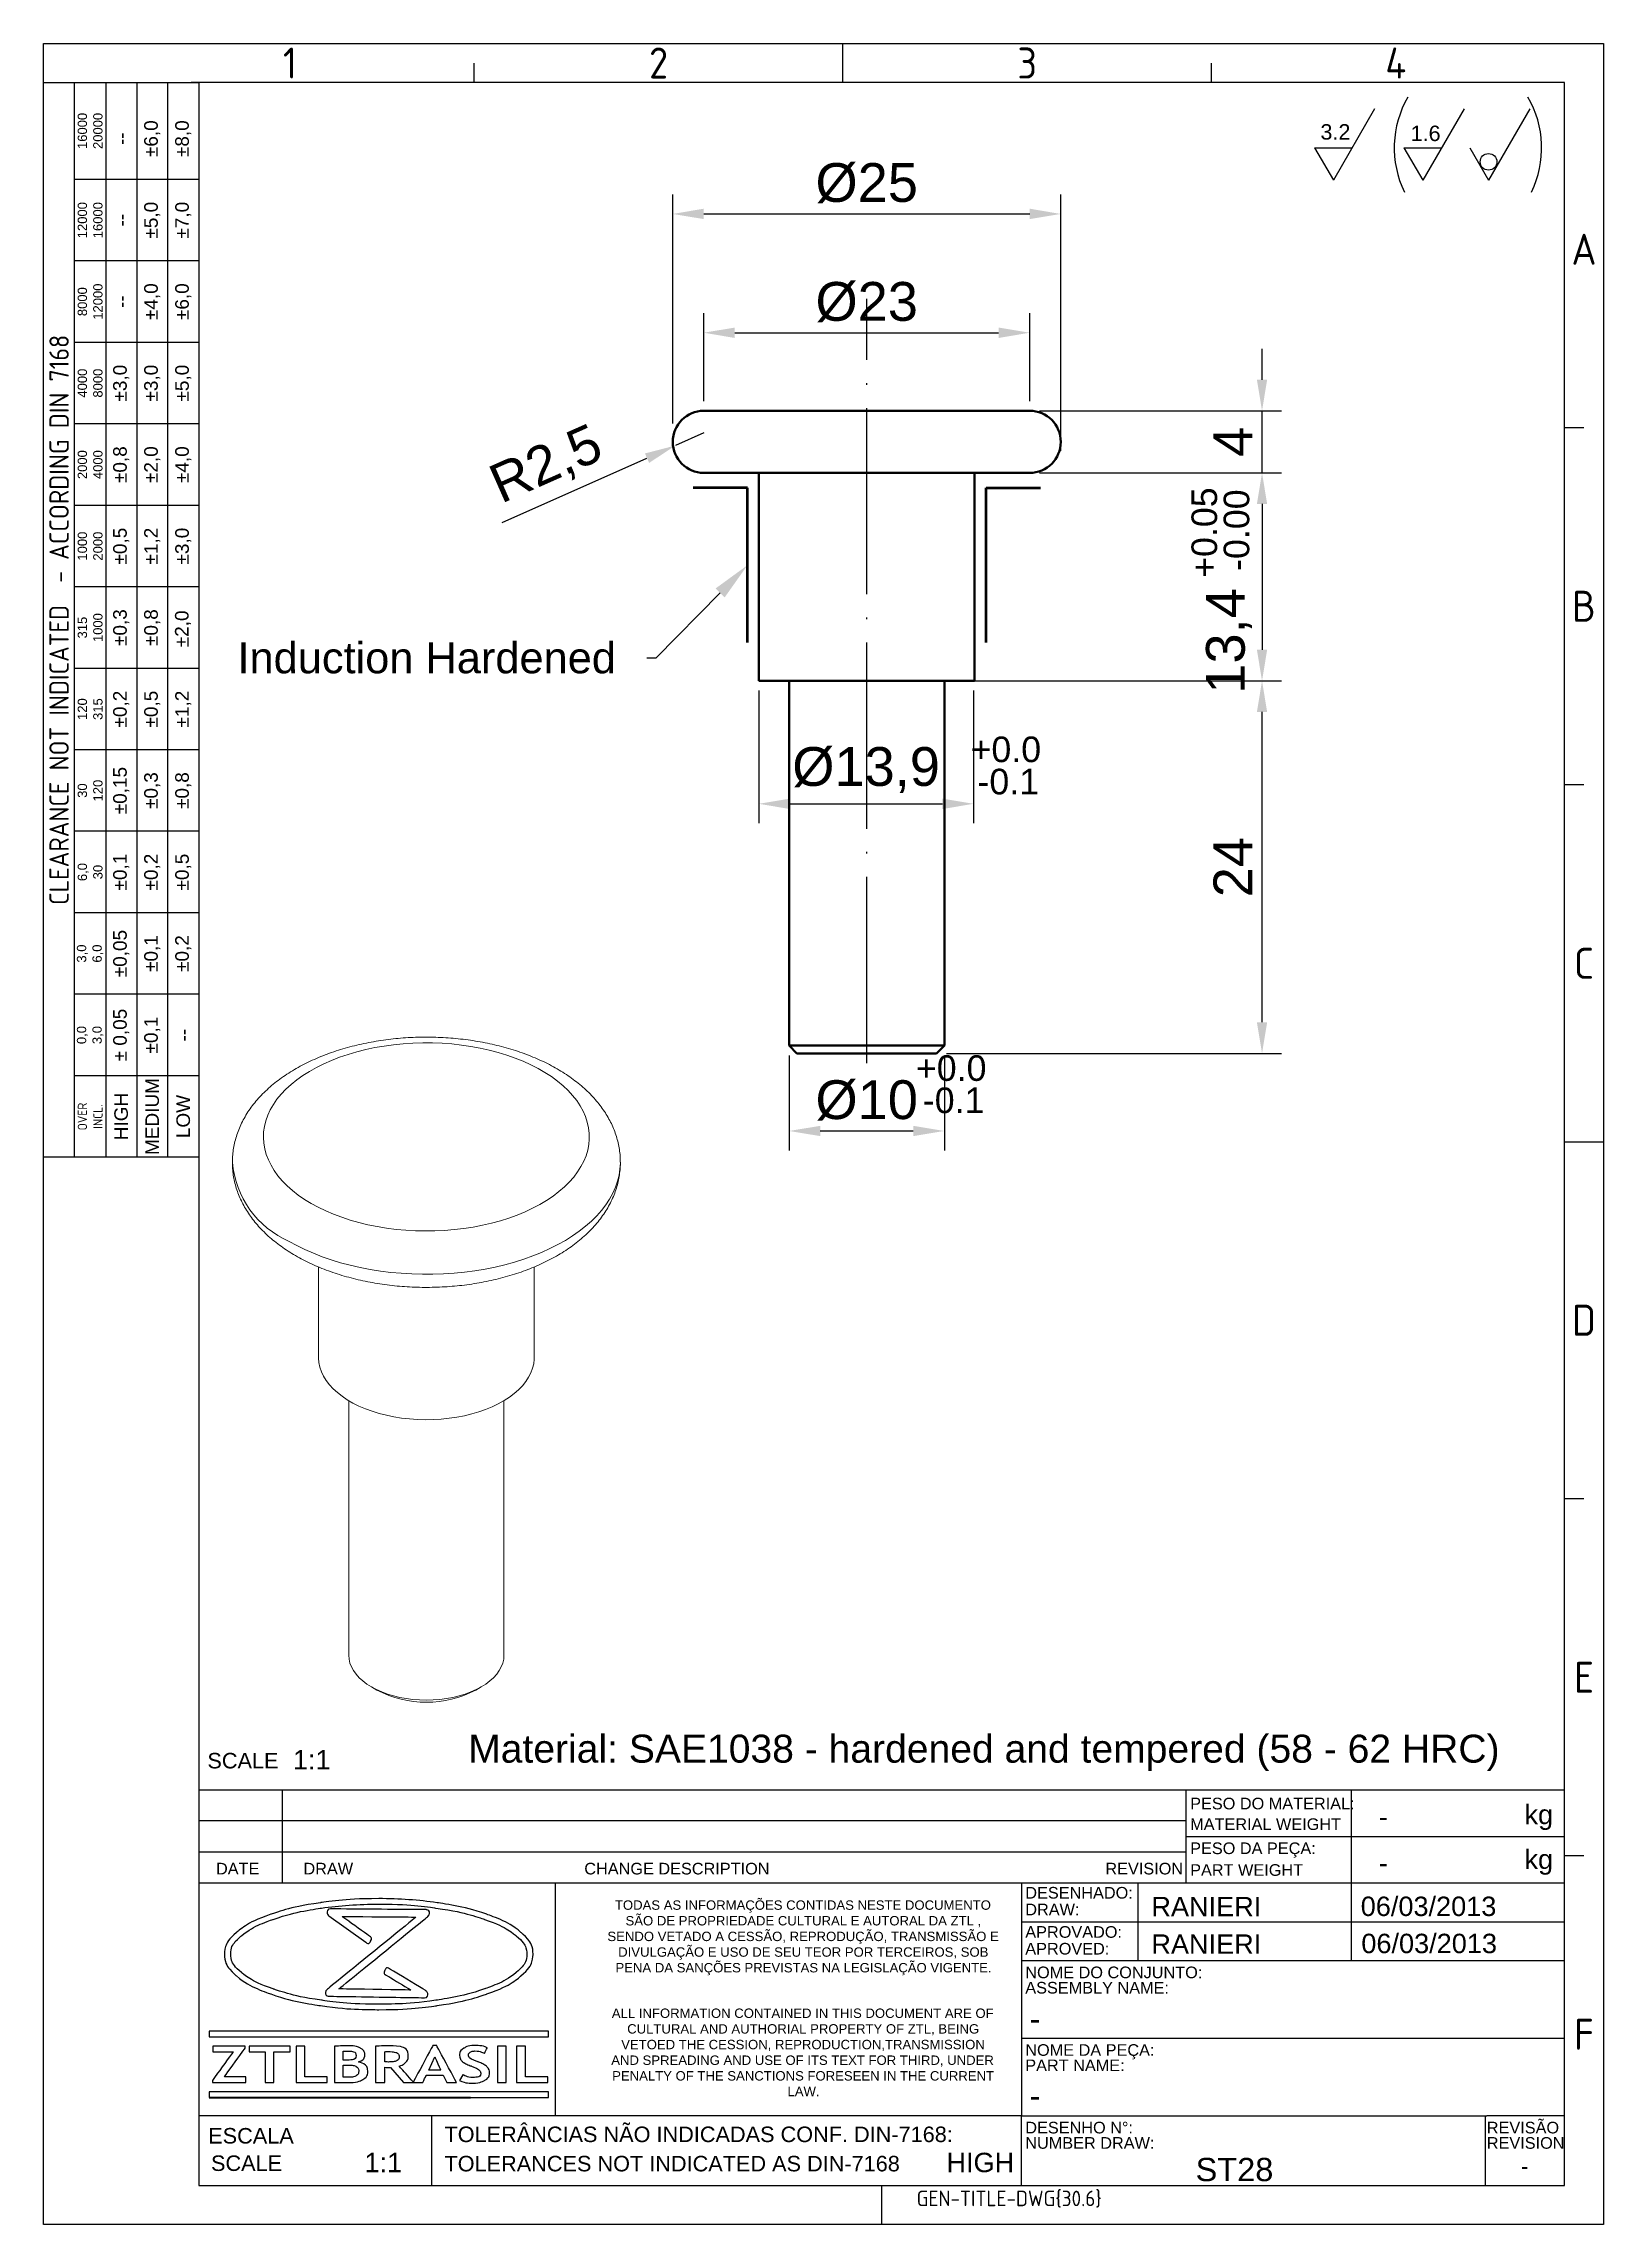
# Model space of a CAD drawing. Header units: millimetres. Extents: x 5006 to 5107, y 1363 to 1504.
import ezdxf
from ezdxf import colors
from ezdxf.entities.mleader import LeaderData, LeaderLine
from ezdxf.enums import TextEntityAlignment as Align
from ezdxf.math import Vec2, Vec3

# ---------------------------------------------------------------- set-up
doc = ezdxf.new("R2010")
doc.units = ezdxf.units.MM
doc.linetypes.add('ACAD_ISO02W100', pattern=[15, 12, -3])
doc.linetypes.add('ACAD_ISO04W100', pattern=[30, 24, -3, 0, -3])
for name, color, linetype, lineweight in [('AM_0', 7, 'Continuous', 40), ('AM_4', 1, 'ACAD_ISO04W100', 25), ('AM_5', 3, 'Continuous', 25), ('AM_8', 40, 'ACAD_ISO02W100', 35)]:
    doc.layers.add(name, color=color, linetype=linetype, lineweight=lineweight)
doc.layers.add('Camada 1', color=7, linetype='Continuous')
doc.styles.add('ACISOTS', font='isocp.shx', dxfattribs={"height": 1})
doc.styles.get("Standard").update_dxf_attribs({"font": 'arial.ttf'})
doc.dimstyles.new('ISO-25', dxfattribs={"dimtxt": 2.5, "dimasz": 2, "dimexe": 1.25, "dimexo": 0.625, "dimtad": 1, "dimtxsty": 'Standard', "dimcen": 2, "dimadec": 0, "dimazin": 0, "dimtfac": 1, "dimtmove": 0, "dimatfit": 3, "dimfxl": 1, "dimarcsym": 0})

msp = doc.modelspace()

# ---------------------------------------------------------------- texts
at = {"color": 135, "lineweight": 25, "style": 'ACISOTS'}
for s, p in [('1', (5022.009, 1502.395)), ('2', (5045.759, 1502.395)), ('3', (5069.509, 1502.395)), ('4', (5093.259, 1502.395)), ('A', (5105.384, 1490.395)), ('B', (5105.384, 1467.395)), ('C', (5105.384, 1444.395)), ('D', (5105.384, 1421.395)), ('E', (5105.384, 1398.395)), ('F', (5105.384, 1375.395))]:
    msp.add_text(s, height=2, dxfattribs=at).set_placement(p, align=Align.MIDDLE)
for s, height, p in [('SCALE', 1, (5016.688, 1392.522)), ('PESO DO MATERIAL:', 0.75, (5080.01, 1389.884)), ('kg', 1.25, (5101.551, 1388.925)), ('MATERIAL WEIGHT', 0.75, (5080.01, 1388.556)), ('PESO DA PEÇA:', 0.75, (5080.01, 1387.002)), ('kg', 1.25, (5101.551, 1386.041)), ('DATE', 0.75, (5017.242, 1385.69)), ('DRAW', 0.75, (5022.876, 1385.69)), ('CHANGE DESCRIPTION', 0.75, (5040.973, 1385.69)), ('REVISION', 0.75, (5074.547, 1385.69)), ('PART WEIGHT', 0.75, (5080.01, 1385.602)), ('DESENHADO:', 0.75, (5069.386, 1384.135)), ('DRAW:', 0.75, (5069.386, 1383.057)), ('APROVADO:', 0.75, (5069.386, 1381.609)), ('APROVED:', 0.75, (5069.386, 1380.531)), ('NOME DO CONJUNTO:', 0.75, (5069.386, 1379.005)), ('ASSEMBLY NAME:', 0.75, (5069.386, 1378.017)), ('NOME DA PEÇA:', 0.75, (5069.386, 1374.005)), ('PART NAME:', 0.75, (5069.386, 1373.017)), ('REVISÃO', 0.75, (5099.123, 1369.005)), ('ESCALA', 1, (5016.74, 1368.354)), ('TOLERÂNCIAS NÃO INDICADAS CONF. DIN-7168:', 1, (5031.963, 1368.447)), ('DESENHO N%%d:', 0.75, (5069.386, 1369.005)), ('NUMBER DRAW:', 0.75, (5069.386, 1368.017)), ('REVISION', 0.75, (5099.123, 1368.017)), ('SCALE', 1, (5016.921, 1366.587)), ('TOLERANCES NOT INDICATED AS DIN-7168', 1, (5031.963, 1366.56))]:
    msp.add_text(s, height=height).set_placement(p)
at = {"color": 135, "lineweight": 25, "attachment_point": 5, "rotation": 90}
for s, insert, char_height, width in [('16000\\P20000', (5009.134, 1498.02), 0.6, 6.25), ('--', (5011.134, 1497.52), 0.875, 5.25), ('±6,0', (5013.134, 1497.52), 0.875, 5.25), ('±8,0', (5015.134, 1497.52), 0.875, 5.25), ('12000\\P16000', (5009.134, 1492.27), 0.6, 5.25), ('--', (5011.134, 1492.27), 0.875, 5.25), ('±5,0', (5013.134, 1492.27), 0.875, 5.25), ('±7,0', (5015.134, 1492.27), 0.875, 5.25), ('8000\\P12000', (5009.134, 1487.02), 0.6, 5.25), ('±4,0', (5013.134, 1487.02), 0.875, 5.25), ('±6,0', (5015.134, 1487.02), 0.875, 5.25), ('--', (5011.134, 1487.02), 0.875, 5.25), ('{\\Fisocp.shx|c0;CLEARANCE NOT INDICATED  - ACCORDING DIN 7168}', (5007.134, 1466.52), 1.25, 69.25), ('4000\\P8000', (5009.134, 1481.77), 0.6, 5.25), ('±3,0', (5011.134, 1481.77), 0.875, 5.25), ('±3,0', (5013.134, 1481.77), 0.875, 5.25), ('±5,0', (5015.134, 1481.77), 0.875, 5.25), ('2000\\P4000', (5009.134, 1476.52), 0.6, 5.25), ('±0,8', (5011.134, 1476.52), 0.875, 5.25), ('±2,0', (5013.134, 1476.52), 0.875, 5.25), ('±4,0', (5015.134, 1476.52), 0.875, 5.25), ('1000\\P2000', (5009.134, 1471.27), 0.6, 5.25), ('±0,5', (5011.134, 1471.27), 0.875, 5.25), ('±1,2', (5013.134, 1471.27), 0.875, 5.25), ('±3,0', (5015.134, 1471.27), 0.875, 5.25), ('315\\P1000', (5009.134, 1466.02), 0.6, 5.25), ('±0,3', (5011.134, 1466.02), 0.875, 5.25), ('±0,8', (5013.134, 1466.02), 0.875, 5.25), ('±2,0', (5015.118, 1465.941), 0.875, 5.25), ('120\\P315', (5009.134, 1460.77), 0.6, 5.25), ('±0,2', (5011.134, 1460.77), 0.875, 5.25), ('±0,5', (5013.134, 1460.77), 0.875, 5.25), ('±1,2', (5015.134, 1460.77), 0.875, 5.25), ('±0,15', (5011.134, 1455.52), 0.875, 5.25), ('30\\P120', (5009.134, 1455.52), 0.6, 5.25), ('±0,3', (5013.134, 1455.52), 0.875, 5.25), ('±0,8', (5015.134, 1455.52), 0.875, 5.25), ('±0,1', (5011.134, 1450.27), 0.875, 5.25), ('±0,2', (5013.134, 1450.27), 0.875, 5.25), ('±0,5', (5015.134, 1450.27), 0.875, 5.25), ('6,0\\P30', (5009.134, 1450.27), 0.6, 5.25), ('±0,05', (5011.134, 1445.02), 0.875, 5.25), ('±0,1', (5013.134, 1445.02), 0.875, 5.25), ('±0,2', (5015.134, 1445.02), 0.875, 5.25), ('3,0\\P6,0', (5009.134, 1445.02), 0.6, 5.25), ('0,0\\P3,0', (5009.134, 1439.77), 0.6, 5.25), ('± 0,05', (5011.134, 1439.77), 0.875, 5.25), ('\\pt4.79529;±0,1', (5013.134, 1439.77), 0.875, 5.25), ('--', (5015.134, 1439.77), 0.875, 5.25), ('HIGH', (5011.134, 1434.52), 0.875, 5.25), ('MEDIUM', (5013.134, 1434.52), 0.875, 5.25), ('{\\Fisocp.shx|c0;OVER\\PINCL.}', (5009.134, 1434.52), 0.6, 5.25), ('LOW', (5015.134, 1434.52), 0.875, 5.25)]:
    msp.add_mtext(s, dxfattribs=dict(at, insert=insert, char_height=char_height, width=width))
at = {"insert": (5033.493, 1394.695), "char_height": 1.80184, "width": 74.64271, "attachment_point": 1}
msp.add_mtext('Material: SAE1038 - hardened and tempered (58 - 62 HRC)', dxfattribs=at)
at = {"linetype": 'Continuous', "char_height": 0.605, "attachment_point": 1}
for s, insert in [('\\pi0.57671;TODAS AS INFORMAÇÕES CONTIDAS NESTE DOCUMENTO \\P\\pi1.2603;SÃO DE PROPRIEDADE CULTURAL E AUTORAL DA ZTL , \\P\\pi0.095099;SENDO VETADO A CESSÃO, REPRODUÇÃO, TRANSMISSÃO E \\P\\pi0.78945;DIVULGAÇÃO E USO DE SEU TEOR POR TERCEIROS, SOB \\P\\pi0.61467;PENA DA SANÇÕES PREVISTAS NA LEGISLAÇÃO VIGENTE.', (5042.367, 1384.019)), ('\\pi0.37965;ALL INFORMATION CONTAINED IN THIS DOCUMENT ARE OF \\P\\pi1.3693;CULTURAL AND AUTHORIAL PROPERTY OF ZTL, BEING  \\P\\pi0.9832;VETOED THE CESSION, REPRODUCTION,TRANSMISSION \\P\\pi0.34189;AND SPREADING AND USE OF ITS TEXT FOR THIRD, UNDER \\P\\pi0.40069;PENALTY OF THE SANCTIONS FORESEEN IN THE CURRENT \\P\\pi11.698;LAW.', (5042.367, 1377.052))]:
    msp.add_mtext_dynamic_manual_height_columns(s, width=25.32617, gutter_width=12.5, heights=[0], dxfattribs=dict(at, insert=insert))
for tag, height, p in [('1:1', 1.25, (5023.413, 1393.084)), ('1:1', 1.25, (5028.022, 1367.134)), ('HIGH', 1.25, (5066.488, 1367.134)), ('-', 0.978, (5101.564, 1366.89))]:
    msp.add_attdef(tag, text='', height=height).set_placement(p, align=Align.MIDDLE_CENTER)
for p in [(5092.165, 1389.409), (5092.165, 1386.434)]:
    msp.add_attdef('-', text='', height=1.25).set_placement(p, align=Align.MIDDLE_LEFT)
for tag, p, height in [('RANIERI', (5077.511, 1382.998), 1.25), ('06/03/2013', (5090.999, 1383.012), 1.25), ('RANIERI', (5077.51, 1380.578), 1.25), ('06/03/2013', (5091.039, 1380.62), 1.25), ('-', (5069.669, 1375.657), 1.5), ('-', (5069.669, 1370.695), 1.5), ('ST28', (5080.361, 1365.93), 1.5)]:
    msp.add_attdef(tag, p, '', height=height)
at = {"color": 135, "style": 'ACISOTS'}
msp.add_attdef('GEN-TITLE-DWG{30.6}', (5062.386, 1364.318), '', height=1, dxfattribs=at)
at = {"layer": 'AM_5', "attachment_point": 1}
for s, insert, char_height in [('3.2', (5088.403, 1498.455), 0.9946), ('1.6', (5094.213, 1498.359), 0.9946), ('+0.0', (5065.856, 1459.002), 1.65), ('-0.1', (5066.303, 1456.927), 1.65), ('+0.0', (5062.336, 1438.467), 1.65), ('-0.1', (5062.783, 1436.392), 1.65)]:
    msp.add_mtext_dynamic_manual_height_columns(s, width=18.23779, gutter_width=12.5, heights=[0], dxfattribs=dict(at, insert=insert, char_height=char_height))
at = {"layer": 'AM_5', "char_height": 1.65, "attachment_point": 1, "rotation": 90}
for s, insert in [('+0.05', (5080.093, 1469.225)), ('-0.00', (5082.168, 1469.672))]:
    msp.add_mtext_dynamic_manual_height_columns(s, width=18.23779, gutter_width=12.5, heights=[0], dxfattribs=dict(at, insert=insert))

# ---------------------------------------------------------------- blocks, each defined once
blk = doc.blocks.new('*D41')
at = {"layer": 'AM_5', "color": 0, "lineweight": -2, "ltscale": 0.25, "transparency": 16777216}
for p, q in [((5046.67, 1479.18), (5046.67, 1493.92)), ((5071.67, 1477.41), (5071.67, 1493.92)), ((5048.67, 1492.67), (5069.67, 1492.67))]:
    blk.add_line(p, q, dxfattribs=at)
at = {"layer": 'AM_5', "color": 0, "ltscale": 0.25, "transparency": 16777216}
for points in [[(5048.67, 1493.01), (5048.67, 1492.34), (5046.67, 1492.67)], [(5069.67, 1493.01), (5069.67, 1492.34), (5071.67, 1492.67)]]:
    blk.add_solid(points, dxfattribs=at)
at = {"layer": 'Defpoints', "color": 0, "ltscale": 0.25, "transparency": 16777216}
for p in [(5071.67, 1492.67), (5046.67, 1478.56), (5071.67, 1476.79)]:
    blk.add_point(p, dxfattribs=at)
at = {"layer": 'AM_5', "color": 0, "ltscale": 0.25, "transparency": 16777216, "insert": (5059.17, 1494.65), "char_height": 2.5, "attachment_point": 5}
blk.add_mtext('%%C25', dxfattribs=at)
blk = doc.blocks.new('*D42')
at = {"layer": 'AM_5', "color": 0, "lineweight": -2, "ltscale": 0.25, "transparency": 16777216}
for p, q in [((5048.67, 1480.61), (5048.67, 1486.27)), ((5069.67, 1480.61), (5069.67, 1486.27)), ((5050.67, 1485.02), (5067.67, 1485.02))]:
    blk.add_line(p, q, dxfattribs=at)
at = {"layer": 'AM_5', "color": 0, "ltscale": 0.25, "transparency": 16777216}
for points in [[(5050.67, 1485.35), (5050.67, 1484.68), (5048.67, 1485.02)], [(5067.67, 1485.35), (5067.67, 1484.68), (5069.67, 1485.02)]]:
    blk.add_solid(points, dxfattribs=at)
at = {"layer": 'Defpoints', "color": 0, "ltscale": 0.25, "transparency": 16777216}
for p in [(5069.67, 1485.02), (5048.67, 1479.99), (5069.67, 1479.99)]:
    blk.add_point(p, dxfattribs=at)
at = {"layer": 'AM_5', "color": 0, "ltscale": 0.25, "transparency": 16777216, "insert": (5059.17, 1486.99), "char_height": 2.5, "attachment_point": 5}
blk.add_mtext('%%c23', dxfattribs=at)
blk = doc.blocks.new('*D43')
at = {"layer": 'AM_5', "color": 0, "lineweight": -2, "ltscale": 0.25, "transparency": 16777216}
for p, q in [((5052.22, 1461.96), (5052.22, 1453.42)), ((5066.05, 1461.96), (5066.05, 1453.42)), ((5054.22, 1454.67), (5064.05, 1454.67))]:
    blk.add_line(p, q, dxfattribs=at)
at = {"layer": 'AM_5', "color": 0, "ltscale": 0.25, "transparency": 16777216}
for points in [[(5054.22, 1455), (5054.22, 1454.33), (5052.22, 1454.67)], [(5064.05, 1455), (5064.05, 1454.33), (5066.05, 1454.67)]]:
    blk.add_solid(points, dxfattribs=at)
at = {"layer": 'Defpoints', "color": 0, "ltscale": 0.25, "transparency": 16777216}
for p in [(5052.22, 1462.59), (5066.05, 1462.59), (5066.05, 1454.67)]:
    blk.add_point(p, dxfattribs=at)
at = {"layer": 'AM_5', "color": 0, "ltscale": 0.25, "transparency": 16777216, "insert": (5059.13, 1456.84), "char_height": 2.5, "attachment_point": 5}
blk.add_mtext('%%C13,9', dxfattribs=at)
blk = doc.blocks.new('*D44')
at = {"layer": 'AM_5', "color": 0, "lineweight": -2, "ltscale": 0.25, "transparency": 16777216}
for p, q in [((5054.17, 1438.46), (5054.17, 1432.34)), ((5064.17, 1438.46), (5064.17, 1432.34)), ((5056.17, 1433.59), (5062.17, 1433.59))]:
    blk.add_line(p, q, dxfattribs=at)
at = {"layer": 'AM_5', "color": 0, "ltscale": 0.25, "transparency": 16777216}
for points in [[(5056.17, 1433.92), (5056.17, 1433.26), (5054.17, 1433.59)], [(5062.17, 1433.92), (5062.17, 1433.26), (5064.17, 1433.59)]]:
    blk.add_solid(points, dxfattribs=at)
at = {"layer": 'Defpoints', "color": 0, "ltscale": 0.25, "transparency": 16777216}
for p in [(5054.17, 1439.09), (5064.17, 1439.09), (5064.17, 1433.59)]:
    blk.add_point(p, dxfattribs=at)
at = {"layer": 'AM_5', "color": 0, "ltscale": 0.25, "transparency": 16777216, "insert": (5059.17, 1435.56), "char_height": 2.5, "attachment_point": 5}
blk.add_mtext('%%C10', dxfattribs=at)
blk = doc.blocks.new('*D45')
at = {"layer": 'AM_5', "color": 0, "lineweight": -2, "ltscale": 0.25, "transparency": 16777216}
for p, q in [((5084.64, 1481.99), (5084.64, 1483.99)), ((5070.3, 1479.99), (5085.89, 1479.99)), ((5084.64, 1475.99), (5084.64, 1479.99)), ((5070.3, 1475.99), (5085.89, 1475.99)), ((5084.64, 1473.99), (5084.64, 1471.99))]:
    blk.add_line(p, q, dxfattribs=at)
at = {"layer": 'AM_5', "color": 0, "ltscale": 0.25, "transparency": 16777216}
for points in [[(5084.31, 1481.99), (5084.97, 1481.99), (5084.64, 1479.99)], [(5084.31, 1473.99), (5084.97, 1473.99), (5084.64, 1475.99)]]:
    blk.add_solid(points, dxfattribs=at)
at = {"layer": 'Defpoints', "color": 0, "ltscale": 0.25, "transparency": 16777216}
for p in [(5069.67, 1479.99), (5084.64, 1479.99), (5069.67, 1475.99)]:
    blk.add_point(p, dxfattribs=at)
at = {"layer": 'AM_5', "color": 0, "ltscale": 0.25, "transparency": 16777216, "insert": (5082.76, 1477.99), "char_height": 2.5, "attachment_point": 5, "rotation": 90}
blk.add_mtext('4', dxfattribs=at)
blk = doc.blocks.new('*D46')
at = {"layer": 'AM_5', "color": 0, "lineweight": -2, "ltscale": 0.25, "transparency": 16777216}
for p, q in [((5048.67, 1478.56), (5046.84, 1477.75)), ((5035.68, 1472.8), (5045.01, 1476.94))]:
    blk.add_line(p, q, dxfattribs=at)
at = {"layer": 'AM_5', "color": 0, "ltscale": 0.25, "transparency": 16777216}
blk.add_solid([(5044.88, 1477.24), (5045.15, 1476.63), (5046.84, 1477.75)], dxfattribs=at)
at = {"layer": 'Defpoints', "color": 0, "ltscale": 0.25, "transparency": 16777216}
for p in [(5048.67, 1478.56), (5046.84, 1477.75)]:
    blk.add_point(p, dxfattribs=at)
at = {"layer": 'AM_5', "color": 0, "ltscale": 0.25, "transparency": 16777216, "insert": (5038.57, 1476.41), "char_height": 2.5, "attachment_point": 5, "rotation": 23.876}
blk.add_mtext('R2,5', dxfattribs=at)
blk = doc.blocks.new('*D47')
at = {"layer": 'AM_5', "color": 0, "lineweight": -2, "ltscale": 0.25, "transparency": 16777216}
for p, q in [((5070.92, 1475.99), (5085.89, 1475.99)), ((5084.64, 1473.99), (5084.64, 1464.59)), ((5066.75, 1462.59), (5085.89, 1462.59))]:
    blk.add_line(p, q, dxfattribs=at)
at = {"layer": 'AM_5', "color": 0, "ltscale": 0.25, "transparency": 16777216}
for points in [[(5084.31, 1473.99), (5084.97, 1473.99), (5084.64, 1475.99)], [(5084.31, 1464.59), (5084.97, 1464.59), (5084.64, 1462.59)]]:
    blk.add_solid(points, dxfattribs=at)
at = {"layer": 'Defpoints', "color": 0, "ltscale": 0.25, "transparency": 16777216}
for p in [(5070.3, 1475.99), (5066.12, 1462.59), (5084.64, 1462.59)]:
    blk.add_point(p, dxfattribs=at)
at = {"layer": 'AM_5', "color": 0, "ltscale": 0.25, "transparency": 16777216, "insert": (5082.51, 1465.16), "char_height": 2.5, "attachment_point": 5, "rotation": 90}
blk.add_mtext('13,4', dxfattribs=at)
blk = doc.blocks.new('*D48')
at = {"layer": 'AM_5', "color": 0, "lineweight": -2, "ltscale": 0.25, "transparency": 16777216}
for p, q in [((5066.05, 1462.59), (5085.89, 1462.59)), ((5084.64, 1440.59), (5084.64, 1460.59)), ((5064.3, 1438.59), (5085.89, 1438.59))]:
    blk.add_line(p, q, dxfattribs=at)
at = {"layer": 'AM_5', "color": 0, "ltscale": 0.25, "transparency": 16777216}
for points in [[(5084.31, 1460.59), (5084.97, 1460.59), (5084.64, 1462.59)], [(5084.31, 1440.59), (5084.97, 1440.59), (5084.64, 1438.59)]]:
    blk.add_solid(points, dxfattribs=at)
at = {"layer": 'Defpoints', "color": 0, "ltscale": 0.25, "transparency": 16777216}
for p in [(5065.42, 1462.59), (5084.64, 1462.59), (5063.67, 1438.59)]:
    blk.add_point(p, dxfattribs=at)
at = {"layer": 'AM_5', "color": 0, "ltscale": 0.25, "transparency": 16777216, "insert": (5082.76, 1450.59), "char_height": 2.5, "attachment_point": 5, "rotation": 90}
blk.add_mtext('24', dxfattribs=at)

# ---------------------------------------------------------------- dimensions: what is measured, and where the dimension line sits
at = {"layer": 'AM_5', "ltscale": 0.25}
for base, p1, p2, text, picture, middle in [((5071.672, 1492.674), (5046.672, 1478.557), (5071.672, 1476.787), '%%C25', '*D41', (5059.172, 1494.645)), ((5069.672, 1485.016), (5048.672, 1479.987), (5069.672, 1479.987), '%%c23', '*D42', (5059.172, 1486.988)), ((5066.047, 1454.667), (5052.222, 1462.587), (5066.047, 1462.587), '%%C13,9', '*D43', (5059.135, 1456.835)), ((5064.172, 1433.589), (5054.172, 1439.087), (5064.172, 1439.087), '%%C10', '*D44', (5059.172, 1435.561))]:
    dim = msp.add_linear_dim(base=base, p1=p1, p2=p2, text=text, dimstyle='ISO-25', dxfattribs=at)
    dim.commit()
    dim.dimension.update_dxf_attribs({"geometry": picture, "text_midpoint": middle})
for base, p1, p2, picture, middle in [((5084.64, 1479.987), (5069.672, 1475.987), (5069.672, 1479.987), '*D45', (5082.765, 1477.987)), ((5084.64, 1462.587), (5063.672, 1438.587), (5065.422, 1462.587), '*D48', (5082.76, 1450.587))]:
    dim = msp.add_linear_dim(base=base, p1=p1, p2=p2, angle=90, dimstyle='ISO-25', dxfattribs=at)
    dim.commit()
    dim.dimension.update_dxf_attribs({"geometry": picture, "text_midpoint": middle})
dim = msp.add_radius_dim(center=(5048.672, 1478.557), mpoint=(5046.843, 1477.748), text='R2,5', dimstyle='ISO-25', dxfattribs=at)
dim.commit()
dim.dimension.update_dxf_attribs({"geometry": '*D46', "text_midpoint": (5038.57, 1476.412)})
dim = msp.add_linear_dim(base=(5084.64, 1462.587), p1=(5070.297, 1475.987), p2=(5066.122, 1462.587), angle=90, dimstyle='ISO-25', dxfattribs=at)
dim.commit()
dim.dimension.update_dxf_attribs({"geometry": '*D47', "text_midpoint": (5084.64, 1465.157), "dimtype": 160})

# ---------------------------------------------------------------- linework, layer by layer
at = {"color": 135, "lineweight": 25}
for p, q in [((5006.134, 1363.145), (5006.134, 1503.645)), ((5006.134, 1503.645), (5106.634, 1503.645)), ((5057.634, 1501.145), (5057.634, 1503.645)), ((5106.634, 1503.645), (5106.634, 1363.145)), ((5033.884, 1501.145), (5033.884, 1502.395)), ((5081.384, 1501.145), (5081.384, 1502.395)), ((5008.134, 1431.895), (5008.134, 1501.145)), ((5010.134, 1501.145), (5010.134, 1431.895)), ((5012.134, 1501.145), (5012.134, 1431.895)), ((5014.134, 1431.895), (5014.134, 1501.145)), ((5016.134, 1494.895), (5008.134, 1494.895)), ((5016.134, 1489.645), (5008.134, 1489.645)), ((5016.134, 1484.395), (5008.134, 1484.395)), ((5016.134, 1479.145), (5008.134, 1479.145)), ((5105.384, 1478.895), (5104.134, 1478.895)), ((5016.134, 1473.895), (5008.134, 1473.895)), ((5016.134, 1468.645), (5008.134, 1468.645)), ((5016.134, 1463.395), (5008.134, 1463.395)), ((5016.134, 1458.145), (5008.134, 1458.145)), ((5105.384, 1455.895), (5104.134, 1455.895)), ((5016.134, 1452.895), (5008.134, 1452.895)), ((5016.134, 1447.645), (5008.134, 1447.645)), ((5016.134, 1442.395), (5008.134, 1442.395)), ((5016.134, 1437.145), (5008.134, 1437.145)), ((5104.134, 1432.895), (5106.634, 1432.895)), ((5105.384, 1409.895), (5104.134, 1409.895)), ((5105.384, 1386.895), (5104.134, 1386.895)), ((5060.134, 1363.145), (5060.134, 1365.645)), ((5106.634, 1363.145), (5006.134, 1363.145))]:
    msp.add_line(p, q, dxfattribs=at)
for p, q in [((5104.134, 1501.145), (5015.634, 1501.145)), ((5016.134, 1501.145), (5016.134, 1365.645)), ((5104.134, 1365.645), (5104.134, 1501.145)), ((5016.134, 1391.145), (5104.134, 1391.145)), ((5016.134, 1391.145), (5016.134, 1365.645)), ((5016.134, 1391.145), (5079.758, 1391.145)), ((5021.536, 1385.145), (5021.536, 1391.145)), ((5079.758, 1385.145), (5079.758, 1391.145)), ((5090.384, 1391.145), (5090.384, 1388.145)), ((5104.134, 1365.645), (5104.134, 1391.145)), ((5079.758, 1389.145), (5016.134, 1389.145)), ((5079.758, 1388.145), (5104.134, 1388.145)), ((5090.384, 1388.145), (5090.384, 1385.145)), ((5016.134, 1387.145), (5079.758, 1387.145)), ((5016.134, 1385.145), (5069.134, 1385.145)), ((5039.101, 1385.145), (5039.101, 1370.145)), ((5069.134, 1385.145), (5069.134, 1375.645)), ((5069.134, 1385.145), (5104.134, 1385.145)), ((5076.634, 1385.145), (5076.634, 1380.145)), ((5090.384, 1385.145), (5090.384, 1380.145)), ((5069.134, 1382.645), (5104.134, 1382.645)), ((5069.134, 1380.145), (5104.134, 1380.145)), ((5069.134, 1375.645), (5069.134, 1370.145)), ((5069.134, 1375.145), (5104.134, 1375.145)), ((5069.134, 1370.145), (5016.134, 1370.145)), ((5031.134, 1370.145), (5031.134, 1365.645)), ((5069.134, 1365.645), (5069.134, 1370.145)), ((5069.134, 1370.145), (5099.134, 1370.145)), ((5099.011, 1370.145), (5099.011, 1365.645)), ((5104.134, 1370.145), (5099.134, 1370.145)), ((5016.134, 1365.645), (5104.134, 1365.645)), ((5016.134, 1365.645), (5104.134, 1365.645))]:
    msp.add_line(p, q)
at = {"color": 7, "linetype": 'Continuous', "lineweight": 15}
for p, q in [((5023.846, 1424.829), (5023.846, 1419)), ((5037.746, 1419), (5037.746, 1424.83)), ((5025.796, 1416.213), (5025.796, 1399.811)), ((5035.796, 1399.811), (5035.796, 1416.213)), ((5027.26, 1397.77), (5027.613, 1397.566)), ((5033.978, 1397.566), (5034.332, 1397.77))]:
    msp.add_line(p, q, dxfattribs=at)
at = {"color": 135, "lineweight": 25}
msp.add_lwpolyline([(5016.134, 1501.145), (5016.134, 1431.895), (5006.134, 1431.895), (5006.134, 1501.145)], close=True, dxfattribs=at)
at = {"color": 7, "linetype": 'Continuous', "lineweight": 15, "flags": 128}
for points in [[(5023.371, 1428.921), (5023.828, 1428.673), (5024.311, 1428.44), (5024.816, 1428.225), (5025.343, 1428.027), (5025.889, 1427.848), (5026.453, 1427.688), (5027.033, 1427.548), (5027.626, 1427.429), (5028.23, 1427.33), (5028.844, 1427.251), (5029.464, 1427.195), (5030.089, 1427.16), (5030.717, 1427.146), (5031.345, 1427.154), (5031.971, 1427.184), (5032.593, 1427.235), (5033.209, 1427.308), (5033.815, 1427.402), (5034.411, 1427.517), (5034.994, 1427.652), (5035.563, 1427.806), (5036.113, 1427.981), (5036.645, 1428.174), (5037.156, 1428.385), (5037.645, 1428.613), (5038.108, 1428.858), (5038.546, 1429.118), (5038.956, 1429.393), (5039.336, 1429.681), (5039.686, 1429.982), (5040.004, 1430.295), (5040.29, 1430.618), (5040.541, 1430.951), (5040.757, 1431.291), (5040.938, 1431.638), (5041.082, 1431.991), (5041.19, 1432.349), (5041.26, 1432.709), (5041.293, 1433.071), (5041.288, 1433.434), (5041.246, 1433.796), (5041.166, 1434.156), (5041.05, 1434.512), (5040.896, 1434.864), (5040.706, 1435.209), (5040.481, 1435.548), (5040.221, 1435.878), (5039.928, 1436.199), (5039.602, 1436.509), (5039.244, 1436.807), (5038.856, 1437.092), (5038.439, 1437.363), (5037.995, 1437.62), (5037.525, 1437.86), (5037.031, 1438.084), (5036.514, 1438.291), (5035.977, 1438.479), (5035.422, 1438.649), (5034.85, 1438.799), (5034.264, 1438.929), (5033.665, 1439.038), (5033.055, 1439.127), (5032.438, 1439.194), (5031.815, 1439.24), (5031.188, 1439.265), (5030.56, 1439.267), (5029.933, 1439.248), (5029.308, 1439.208), (5028.689, 1439.146), (5028.078, 1439.062), (5027.476, 1438.958), (5026.887, 1438.833), (5026.311, 1438.688), (5025.751, 1438.523), (5025.209, 1438.34), (5024.688, 1438.138), (5024.188, 1437.918), (5023.712, 1437.681), (5023.261, 1437.429), (5022.837, 1437.161), (5022.442, 1436.879), (5022.076, 1436.584), (5021.742, 1436.277), (5021.44, 1435.959), (5021.172, 1435.631), (5020.938, 1435.295), (5020.739, 1434.951), (5020.577, 1434.6), (5020.451, 1434.245), (5020.362, 1433.886), (5020.31, 1433.525), (5020.296, 1433.162), (5020.319, 1432.8), (5020.38, 1432.439), (5020.479, 1432.08), (5020.614, 1431.726), (5020.786, 1431.377), (5020.993, 1431.035), (5021.236, 1430.701), (5021.512, 1430.375), (5021.822, 1430.06), (5022.165, 1429.755), (5022.538, 1429.464), (5022.94, 1429.185), (5023.371, 1428.921)], [(5037.746, 1419), (5037.743, 1418.888), (5037.71, 1418.592), (5037.639, 1418.299), (5037.53, 1418.009), (5037.385, 1417.724), (5037.204, 1417.447), (5036.988, 1417.178), (5036.738, 1416.919), (5036.456, 1416.671), (5036.142, 1416.436), (5035.8, 1416.215), (5035.43, 1416.01), (5035.035, 1415.82), (5034.617, 1415.648), (5034.178, 1415.494), (5033.72, 1415.36), (5033.246, 1415.245), (5032.759, 1415.151), (5032.262, 1415.078), (5031.756, 1415.026), (5031.245, 1414.996), (5030.731, 1414.988), (5030.218, 1415.001), (5029.708, 1415.037), (5029.204, 1415.094), (5028.709, 1415.172), (5028.225, 1415.272), (5027.755, 1415.392), (5027.302, 1415.531), (5026.868, 1415.69), (5026.455, 1415.866), (5026.066, 1416.06), (5025.703, 1416.269), (5025.368, 1416.494), (5025.062, 1416.732), (5024.787, 1416.983), (5024.546, 1417.244), (5024.338, 1417.516), (5024.166, 1417.795), (5024.03, 1418.081), (5023.931, 1418.372), (5023.87, 1418.666), (5023.846, 1418.962), (5023.846, 1419)], [(5025.796, 1399.811), (5025.815, 1399.559), (5025.872, 1399.31), (5025.966, 1399.064), (5026.097, 1398.824), (5026.264, 1398.591), (5026.465, 1398.368), (5026.7, 1398.155), (5026.965, 1397.955), (5027.26, 1397.77), (5027.582, 1397.6), (5027.928, 1397.446), (5028.296, 1397.311), (5028.683, 1397.195), (5029.086, 1397.098), (5029.502, 1397.023), (5029.927, 1396.968), (5030.36, 1396.935), (5030.796, 1396.924), (5031.231, 1396.935), (5031.664, 1396.968), (5032.09, 1397.023), (5032.506, 1397.098), (5032.909, 1397.195), (5033.296, 1397.311), (5033.663, 1397.446), (5034.01, 1397.6), (5034.331, 1397.77), (5034.626, 1397.955), (5034.891, 1398.155), (5035.126, 1398.368), (5035.327, 1398.591), (5035.494, 1398.824), (5035.625, 1399.064), (5035.72, 1399.31), (5035.777, 1399.559), (5035.796, 1399.811)]]:
    msp.add_lwpolyline(points, dxfattribs=at)
at = {"color": 8, "linetype": 'Continuous', "lineweight": 15, "flags": 128}
msp.add_lwpolyline([(5043.296, 1431.572), (5043.295, 1431.525), (5043.272, 1431.131), (5043.211, 1430.738), (5043.114, 1430.348), (5042.979, 1429.962), (5042.809, 1429.58), (5042.602, 1429.204), (5042.36, 1428.836), (5042.084, 1428.475), (5041.774, 1428.124), (5041.431, 1427.783), (5041.057, 1427.453), (5040.652, 1427.136), (5040.217, 1426.832), (5039.754, 1426.542), (5039.265, 1426.267), (5038.75, 1426.008), (5038.212, 1425.765), (5037.651, 1425.54), (5037.07, 1425.333), (5036.47, 1425.145), (5035.854, 1424.975), (5035.222, 1424.826), (5034.577, 1424.696), (5033.921, 1424.587), (5033.255, 1424.499), (5032.582, 1424.432), (5031.904, 1424.387), (5031.222, 1424.362), (5030.54, 1424.36), (5029.857, 1424.379), (5029.178, 1424.419), (5028.504, 1424.48), (5027.836, 1424.563), (5027.177, 1424.667), (5026.529, 1424.791), (5025.894, 1424.936), (5025.273, 1425.101), (5024.669, 1425.284), (5024.083, 1425.487), (5023.518, 1425.707), (5022.973, 1425.946), (5022.453, 1426.201), (5021.957, 1426.472)], dxfattribs=at)
at = {"color": 8, "linetype": 'Continuous', "lineweight": 15}
msp.add_arc((5024.445, 1432.122), 6.174, 185.14895, 246.23488, dxfattribs=at)
at = {"color": 7, "linetype": 'Continuous', "lineweight": 15}
msp.add_arc((5030.796, 1403.662), 6.877, 242.43195, 297.56805, dxfattribs=at)
for points, knots in [([(5043.292, 1431.572), (5043.292, 1431.67), (5043.292, 1431.91), (5043.253, 1432.293), (5043.182, 1432.718), (5043.076, 1433.138), (5042.938, 1433.554), (5042.768, 1433.963), (5042.566, 1434.365), (5042.331, 1434.76), (5042.065, 1435.147), (5041.766, 1435.524), (5041.436, 1435.89), (5041.076, 1436.245), (5040.686, 1436.587), (5040.267, 1436.914), (5039.821, 1437.226), (5039.35, 1437.521), (5038.856, 1437.799), (5038.34, 1438.059), (5037.804, 1438.3), (5037.25, 1438.522), (5036.68, 1438.725), (5036.095, 1438.907), (5035.497, 1439.07), (5034.887, 1439.212), (5034.268, 1439.334), (5033.64, 1439.436), (5033.005, 1439.517), (5032.365, 1439.578), (5031.721, 1439.618), (5031.075, 1439.637), (5030.428, 1439.636), (5029.782, 1439.614), (5029.138, 1439.571), (5028.499, 1439.507), (5027.865, 1439.423), (5027.238, 1439.319), (5026.62, 1439.194), (5026.012, 1439.049), (5025.416, 1438.884), (5024.833, 1438.698), (5024.264, 1438.493), (5023.711, 1438.268), (5023.176, 1438.023), (5022.66, 1437.759), (5022.165, 1437.476), (5021.692, 1437.174), (5021.244, 1436.854), (5020.822, 1436.517), (5020.428, 1436.164), (5020.065, 1435.795), (5019.732, 1435.412), (5019.433, 1435.018), (5019.168, 1434.613), (5018.937, 1434.199), (5018.742, 1433.779), (5018.582, 1433.353), (5018.457, 1432.924), (5018.366, 1432.493), (5018.314, 1432.061), (5018.291, 1431.752), (5018.297, 1431.587), (5018.298, 1431.566)], [0, 0, 0, 0, 0.0104014, 0.025606, 0.0408178, 0.0560829, 0.0714451, 0.0869444, 0.102615, 0.118484, 0.1345686, 0.1508753, 0.1673985, 0.1841217, 0.2010187, 0.2180571, 0.2352021, 0.2524197, 0.2696798, 0.2869568, 0.3042273, 0.3214795, 0.338706, 0.3559029, 0.3730689, 0.390205, 0.4073132, 0.4243968, 0.4414595, 0.4585057, 0.4755398, 0.4925666, 0.5095909, 0.5266177, 0.5436503, 0.5606937, 0.5777529, 0.5948328, 0.6119383, 0.6290739, 0.6462438, 0.6634516, 0.6806999, 0.6979898, 0.7153205, 0.7326884, 0.7500859, 0.7675007, 0.7849069, 0.8022777, 0.8195796, 0.8367743, 0.8538218, 0.8706847, 0.8873325, 0.9037459, 0.9199183, 0.9358569, 0.9515812, 0.9671203, 0.9825112, 0.9977957, 1, 1, 1, 1]), ([(5018.299, 1431.569), (5018.299, 1431.474), (5018.3, 1431.235), (5018.338, 1430.855), (5018.41, 1430.43), (5018.515, 1430.01), (5018.653, 1429.595), (5018.823, 1429.186), (5019.025, 1428.783), (5019.26, 1428.388), (5019.527, 1428.002), (5019.825, 1427.625), (5020.155, 1427.258), (5020.515, 1426.904), (5020.906, 1426.562), (5021.324, 1426.234), (5021.77, 1425.922), (5022.241, 1425.627), (5022.735, 1425.349), (5023.251, 1425.089), (5023.787, 1424.848), (5024.341, 1424.626), (5024.911, 1424.424), (5025.496, 1424.241), (5026.094, 1424.079), (5026.704, 1423.936), (5027.324, 1423.814), (5027.952, 1423.712), (5028.586, 1423.631), (5029.227, 1423.57), (5029.871, 1423.53), (5030.517, 1423.511), (5031.164, 1423.513), (5031.809, 1423.535), (5032.453, 1423.578), (5033.092, 1423.641), (5033.726, 1423.725), (5034.353, 1423.83), (5034.971, 1423.954), (5035.579, 1424.1), (5036.175, 1424.265), (5036.759, 1424.45), (5037.327, 1424.656), (5037.88, 1424.881), (5038.415, 1425.125), (5038.931, 1425.389), (5039.426, 1425.672), (5039.899, 1425.974), (5040.347, 1426.294), (5040.769, 1426.631), (5041.163, 1426.985), (5041.527, 1427.354), (5041.859, 1427.736), (5042.158, 1428.131), (5042.424, 1428.536), (5042.654, 1428.949), (5042.849, 1429.37), (5043.01, 1429.795), (5043.134, 1430.224), (5043.225, 1430.655), (5043.278, 1431.088), (5043.3, 1431.394), (5043.294, 1431.555), (5043.294, 1431.573)], [0, 0, 0, 0, 0.0101315, 0.0253451, 0.040566, 0.0558402, 0.0712115, 0.08672, 0.1024, 0.1182784, 0.1343726, 0.150689, 0.1672221, 0.1839552, 0.2008623, 0.2179108, 0.235066, 0.2522939, 0.2695642, 0.2868515, 0.3041323, 0.3213948, 0.3386316, 0.3558387, 0.373015, 0.3901612, 0.4072797, 0.4243734, 0.4414463, 0.4585026, 0.4755468, 0.4925838, 0.5096183, 0.5266552, 0.5436979, 0.5607514, 0.5778208, 0.5949109, 0.6120266, 0.6291724, 0.6463525, 0.6635706, 0.6808291, 0.6981293, 0.7154703, 0.7328486, 0.7502565, 0.7676816, 0.7850982, 0.8024794, 0.8197915, 0.8369964, 0.8540541, 0.870927, 0.8875848, 0.9040079, 0.92019, 0.9361381, 0.9518717, 0.9674201, 0.9828201, 0.9981137, 1, 1, 1, 1])]:
    msp.add_open_spline(points, degree=3, knots=knots, dxfattribs=at)
at = {"layer": 'AM_0'}
for p, q in [((5048.672, 1479.987), (5069.672, 1479.987)), ((5069.672, 1475.987), (5048.672, 1475.987)), ((5052.222, 1475.987), (5052.222, 1462.587)), ((5066.122, 1462.587), (5066.122, 1475.987)), ((5066.122, 1462.587), (5052.222, 1462.587)), ((5054.172, 1462.587), (5054.172, 1439.087)), ((5064.172, 1439.087), (5064.172, 1462.587)), ((5054.172, 1439.087), (5054.672, 1438.587)), ((5054.172, 1439.087), (5064.172, 1439.087)), ((5063.672, 1438.587), (5064.172, 1439.087)), ((5063.672, 1438.587), (5054.672, 1438.587))]:
    msp.add_line(p, q, dxfattribs=at)
at = {"layer": 'AM_0', "lineweight": 50, "ltscale": 0.25}
for p, q in [((5051.48, 1475.017), (5047.987, 1475.017)), ((5051.48, 1465.051), (5051.48, 1475.017)), ((5066.864, 1465.051), (5066.864, 1475.017)), ((5066.864, 1475.017), (5070.357, 1475.017))]:
    msp.add_line(p, q, dxfattribs=at)
at = {"layer": 'AM_0'}
for centre, start, end in [((5048.672, 1477.987), 90, 270), ((5069.672, 1477.987), 270, 90)]:
    msp.add_arc(centre, 2, start, end, dxfattribs=at)
at = {"layer": 'AM_4', "ltscale": 0.5}
msp.add_line((5059.172, 1437.966), (5059.172, 1487.207), dxfattribs=at)
at = {"layer": 'AM_5'}
for p, q in [((5091.897, 1499.447), (5089.239, 1494.843)), ((5097.654, 1499.447), (5094.996, 1494.843)), ((5101.888, 1499.447), (5099.229, 1494.843)), ((5088.03, 1496.936), (5090.447, 1496.936)), ((5088.03, 1496.936), (5089.239, 1494.843)), ((5093.787, 1496.936), (5096.204, 1496.936)), ((5093.787, 1496.936), (5094.996, 1494.843)), ((5098.021, 1496.936), (5099.229, 1494.843))]:
    msp.add_line(p, q, dxfattribs=at)
msp.add_circle((5099.234, 1496.029), 0.536, dxfattribs=at)
for centre, start, end in [((5099.666, 1496.931), 149.81687, 205.95777), ((5096.148, 1496.931), 334.04223, 30.18313)]:
    msp.add_arc(centre, 6.508, start, end, dxfattribs=at)
at = {"layer": 'AM_8', "color": 0, "linetype": 'Continuous'}
msp.add_line((5016.797, 1371.315), (5033.649, 1371.315), dxfattribs=at)
at = {"layer": 'Camada 1'}
for points, knots in [([(5027.73, 1384.132), (5029.057, 1384.132), (5030.326, 1384.039), (5031.484, 1383.871), (5031.484, 1383.871), (5032.689, 1383.696), (5033.775, 1383.44), (5034.686, 1383.122), (5034.686, 1383.122), (5035.62, 1382.796), (5036.375, 1382.402), (5036.891, 1381.961), (5036.891, 1381.961), (5037.393, 1381.532), (5037.671, 1381.057), (5037.671, 1380.555), (5037.671, 1380.555), (5037.671, 1380.053), (5037.393, 1379.579), (5036.891, 1379.15), (5036.891, 1379.15), (5036.375, 1378.709), (5035.62, 1378.315), (5034.686, 1377.989), (5034.686, 1377.989), (5033.775, 1377.671), (5032.689, 1377.414), (5031.484, 1377.239), (5031.484, 1377.239), (5030.326, 1377.071), (5029.057, 1376.978), (5027.73, 1376.978), (5027.73, 1376.978), (5026.403, 1376.978), (5025.135, 1377.071), (5023.976, 1377.239), (5023.976, 1377.239), (5022.772, 1377.414), (5021.686, 1377.671), (5020.775, 1377.989), (5020.775, 1377.989), (5019.84, 1378.315), (5019.086, 1378.709), (5018.57, 1379.15), (5018.57, 1379.15), (5018.068, 1379.579), (5017.79, 1380.053), (5017.79, 1380.555), (5017.79, 1380.555), (5017.79, 1381.057), (5018.068, 1381.532), (5018.57, 1381.961), (5018.57, 1381.961), (5019.086, 1382.402), (5019.84, 1382.796), (5020.775, 1383.122), (5020.775, 1383.122), (5021.686, 1383.44), (5022.772, 1383.696), (5023.976, 1383.871), (5023.976, 1383.871), (5025.135, 1384.039), (5026.403, 1384.132), (5027.73, 1384.132)], [0, 0, 0, 0, 0.0588235, 0.0588235, 0.0588235, 0.0882353, 0.1176471, 0.1176471, 0.1176471, 0.1470588, 0.1764706, 0.1764706, 0.1764706, 0.2058824, 0.2352941, 0.2352941, 0.2352941, 0.2647059, 0.2941176, 0.2941176, 0.2941176, 0.3235294, 0.3529412, 0.3529412, 0.3529412, 0.3823529, 0.4117647, 0.4117647, 0.4117647, 0.4411765, 0.4705882, 0.4705882, 0.4705882, 0.5, 0.5294118, 0.5294118, 0.5294118, 0.5588235, 0.5882353, 0.5882353, 0.5882353, 0.6176471, 0.6470588, 0.6470588, 0.6470588, 0.6764706, 0.7058824, 0.7058824, 0.7058824, 0.7352941, 0.7647059, 0.7647059, 0.7647059, 0.7941176, 0.8235294, 0.8235294, 0.8235294, 0.8529412, 0.8823529, 0.8823529, 0.8823529, 0.9411765, 1, 1, 1, 1]), ([(5027.73, 1383.779), (5026.426, 1383.779), (5025.182, 1383.689), (5024.048, 1383.524), (5024.048, 1383.524), (5022.869, 1383.354), (5021.808, 1383.104), (5020.92, 1382.794), (5020.92, 1382.794), (5020.056, 1382.492), (5019.361, 1382.136), (5018.886, 1381.745), (5018.886, 1381.745), (5018.437, 1381.374), (5018.188, 1380.972), (5018.188, 1380.555), (5018.188, 1380.555), (5018.188, 1380.139), (5018.437, 1379.737), (5018.886, 1379.365), (5018.886, 1379.365), (5019.361, 1378.974), (5020.056, 1378.618), (5020.92, 1378.317), (5020.92, 1378.317), (5021.808, 1378.007), (5022.869, 1377.757), (5024.048, 1377.586), (5024.048, 1377.586), (5025.182, 1377.422), (5026.426, 1377.331), (5027.73, 1377.331), (5027.73, 1377.331), (5029.034, 1377.331), (5030.278, 1377.422), (5031.413, 1377.586), (5031.413, 1377.586), (5032.592, 1377.757), (5033.653, 1378.007), (5034.54, 1378.317), (5034.54, 1378.317), (5035.404, 1378.618), (5036.1, 1378.974), (5036.574, 1379.365), (5036.574, 1379.365), (5037.024, 1379.737), (5037.273, 1380.139), (5037.273, 1380.555), (5037.273, 1380.555), (5037.273, 1380.972), (5037.024, 1381.374), (5036.574, 1381.745), (5036.574, 1381.745), (5036.1, 1382.136), (5035.404, 1382.492), (5034.54, 1382.794), (5034.54, 1382.794), (5033.653, 1383.104), (5032.592, 1383.354), (5031.413, 1383.524), (5031.413, 1383.524), (5030.278, 1383.689), (5029.034, 1383.779), (5027.73, 1383.779)], [0, 0, 0, 0, 0.0588235, 0.0588235, 0.0588235, 0.0882353, 0.1176471, 0.1176471, 0.1176471, 0.1470588, 0.1764706, 0.1764706, 0.1764706, 0.2058824, 0.2352941, 0.2352941, 0.2352941, 0.2647059, 0.2941176, 0.2941176, 0.2941176, 0.3235294, 0.3529412, 0.3529412, 0.3529412, 0.3823529, 0.4117647, 0.4117647, 0.4117647, 0.4411765, 0.4705882, 0.4705882, 0.4705882, 0.5, 0.5294118, 0.5294118, 0.5294118, 0.5588235, 0.5882353, 0.5882353, 0.5882353, 0.6176471, 0.6470588, 0.6470588, 0.6470588, 0.6764706, 0.7058824, 0.7058824, 0.7058824, 0.7352941, 0.7647059, 0.7647059, 0.7647059, 0.7941176, 0.8235294, 0.8235294, 0.8235294, 0.8529412, 0.8823529, 0.8823529, 0.8823529, 0.9411765, 1, 1, 1, 1]), ([(5026.904, 1381.317), (5026.904, 1381.317), (5024.522, 1383.023), (5024.522, 1383.023), (5024.522, 1383.023), (5024.345, 1383.15), (5024.417, 1383.473), (5024.626, 1383.471), (5024.626, 1383.471), (5024.626, 1383.471), (5030.776, 1383.422), (5030.776, 1383.422), (5030.776, 1383.422), (5030.978, 1383.42), (5031.053, 1383.116), (5030.888, 1382.981), (5030.888, 1382.981), (5030.888, 1382.981), (5025.162, 1378.317), (5025.162, 1378.317), (5025.162, 1378.317), (5025.162, 1378.317), (5029.803, 1378.242), (5029.803, 1378.242), (5029.803, 1378.242), (5029.803, 1378.242), (5028.242, 1379.182), (5028.242, 1379.182), (5028.242, 1379.182), (5028.14, 1379.244), (5028.037, 1379.306), (5028.126, 1379.52), (5028.126, 1379.52), (5028.216, 1379.735), (5028.319, 1379.673), (5028.421, 1379.611), (5028.421, 1379.611), (5028.421, 1379.611), (5030.761, 1378.202), (5030.761, 1378.202), (5030.761, 1378.202), (5030.953, 1378.086), (5030.885, 1377.743), (5030.669, 1377.746), (5030.669, 1377.746), (5030.669, 1377.746), (5024.519, 1377.845), (5024.519, 1377.845), (5024.519, 1377.845), (5024.318, 1377.848), (5024.244, 1378.152), (5024.408, 1378.285), (5024.408, 1378.285), (5024.408, 1378.285), (5030.128, 1382.945), (5030.128, 1382.945), (5030.128, 1382.945), (5030.128, 1382.945), (5025.361, 1382.984), (5025.361, 1382.984), (5025.361, 1382.984), (5025.361, 1382.984), (5027.109, 1381.731), (5027.109, 1381.731), (5027.109, 1381.731), (5027.207, 1381.661), (5027.304, 1381.591), (5027.201, 1381.384), (5027.201, 1381.384), (5027.098, 1381.177), (5027.001, 1381.247), (5026.904, 1381.317)], [0, 0, 0, 0, 0.0526316, 0.0526316, 0.0526316, 0.0789474, 0.1052632, 0.1052632, 0.1052632, 0.1315789, 0.1578947, 0.1578947, 0.1578947, 0.1842105, 0.2105263, 0.2105263, 0.2105263, 0.2368421, 0.2631579, 0.2631579, 0.2631579, 0.2894737, 0.3157895, 0.3157895, 0.3157895, 0.3421053, 0.3684211, 0.3684211, 0.3684211, 0.3947368, 0.4210526, 0.4210526, 0.4210526, 0.4473684, 0.4736842, 0.4736842, 0.4736842, 0.5, 0.5263158, 0.5263158, 0.5263158, 0.5526316, 0.5789474, 0.5789474, 0.5789474, 0.6052632, 0.6315789, 0.6315789, 0.6315789, 0.6578947, 0.6842105, 0.6842105, 0.6842105, 0.7105263, 0.7368421, 0.7368421, 0.7368421, 0.7631579, 0.7894737, 0.7894737, 0.7894737, 0.8157895, 0.8421053, 0.8421053, 0.8421053, 0.8684211, 0.8947368, 0.8947368, 0.8947368, 0.9473684, 1, 1, 1, 1]), ([(5016.839, 1375.598), (5016.839, 1375.598), (5038.621, 1375.598), (5038.621, 1375.598), (5038.621, 1375.598), (5038.621, 1375.598), (5038.664, 1375.598), (5038.664, 1375.598), (5038.664, 1375.598), (5038.664, 1375.598), (5038.664, 1375.555), (5038.664, 1375.555), (5038.664, 1375.555), (5038.664, 1375.555), (5038.664, 1375.272), (5038.664, 1375.272), (5038.664, 1375.272), (5038.664, 1375.272), (5038.664, 1375.229), (5038.664, 1375.229), (5038.664, 1375.229), (5038.664, 1375.229), (5038.621, 1375.229), (5038.621, 1375.229), (5038.621, 1375.229), (5038.621, 1375.229), (5016.839, 1375.229), (5016.839, 1375.229), (5016.839, 1375.229), (5016.839, 1375.229), (5016.797, 1375.229), (5016.797, 1375.229), (5016.797, 1375.229), (5016.797, 1375.229), (5016.797, 1375.272), (5016.797, 1375.272), (5016.797, 1375.272), (5016.797, 1375.272), (5016.797, 1375.555), (5016.797, 1375.555), (5016.797, 1375.555), (5016.797, 1375.555), (5016.797, 1375.598), (5016.797, 1375.598), (5016.797, 1375.598), (5016.797, 1375.598), (5016.839, 1375.598), (5016.839, 1375.598)], [0, 0, 0, 0, 0.0769231, 0.0769231, 0.0769231, 0.1153846, 0.1538462, 0.1538462, 0.1538462, 0.1923077, 0.2307692, 0.2307692, 0.2307692, 0.2692308, 0.3076923, 0.3076923, 0.3076923, 0.3461538, 0.3846154, 0.3846154, 0.3846154, 0.4230769, 0.4615385, 0.4615385, 0.4615385, 0.5, 0.5384615, 0.5384615, 0.5384615, 0.5769231, 0.6153846, 0.6153846, 0.6153846, 0.6538462, 0.6923077, 0.6923077, 0.6923077, 0.7307692, 0.7692308, 0.7692308, 0.7692308, 0.8076923, 0.8461538, 0.8461538, 0.8461538, 0.9230769, 1, 1, 1, 1]), ([(5017.013, 1372.283), (5017.013, 1372.283), (5017.013, 1372.417), (5017.013, 1372.417), (5017.013, 1372.417), (5017.013, 1372.417), (5018.346, 1374.26), (5018.346, 1374.26), (5018.346, 1374.26), (5018.346, 1374.26), (5017.036, 1374.26), (5017.036, 1374.26), (5017.036, 1374.26), (5017.036, 1374.26), (5017.036, 1374.63), (5017.036, 1374.63), (5017.036, 1374.63), (5017.036, 1374.63), (5019.118, 1374.63), (5019.118, 1374.63), (5019.118, 1374.63), (5019.118, 1374.63), (5019.118, 1374.496), (5019.118, 1374.496), (5019.118, 1374.496), (5019.118, 1374.496), (5017.782, 1372.653), (5017.782, 1372.653), (5017.782, 1372.653), (5017.782, 1372.653), (5019.166, 1372.653), (5019.166, 1372.653), (5019.166, 1372.653), (5019.166, 1372.653), (5019.166, 1372.283), (5019.166, 1372.283), (5019.166, 1372.283), (5019.166, 1372.283), (5017.013, 1372.283), (5017.013, 1372.283)], [0, 0, 0, 0, 0.0909091, 0.0909091, 0.0909091, 0.1363636, 0.1818182, 0.1818182, 0.1818182, 0.2272727, 0.2727273, 0.2727273, 0.2727273, 0.3181818, 0.3636364, 0.3636364, 0.3636364, 0.4090909, 0.4545455, 0.4545455, 0.4545455, 0.5, 0.5454545, 0.5454545, 0.5454545, 0.5909091, 0.6363636, 0.6363636, 0.6363636, 0.6818182, 0.7272727, 0.7272727, 0.7272727, 0.7727273, 0.8181818, 0.8181818, 0.8181818, 0.9090909, 1, 1, 1, 1]), ([(5020.967, 1374.26), (5020.967, 1374.26), (5020.967, 1372.283), (5020.967, 1372.283), (5020.967, 1372.283), (5020.967, 1372.283), (5020.4, 1372.283), (5020.4, 1372.283), (5020.4, 1372.283), (5020.4, 1372.283), (5020.4, 1374.26), (5020.4, 1374.26), (5020.4, 1374.26), (5020.4, 1374.26), (5019.384, 1374.26), (5019.384, 1374.26), (5019.384, 1374.26), (5019.384, 1374.26), (5019.384, 1374.63), (5019.384, 1374.63), (5019.384, 1374.63), (5019.384, 1374.63), (5022.029, 1374.63), (5022.029, 1374.63), (5022.029, 1374.63), (5022.029, 1374.63), (5022.029, 1374.26), (5022.029, 1374.26), (5022.029, 1374.26), (5022.029, 1374.26), (5020.967, 1374.26), (5020.967, 1374.26)], [0, 0, 0, 0, 0.1111111, 0.1111111, 0.1111111, 0.1666667, 0.2222222, 0.2222222, 0.2222222, 0.2777778, 0.3333333, 0.3333333, 0.3333333, 0.3888889, 0.4444444, 0.4444444, 0.4444444, 0.5, 0.5555556, 0.5555556, 0.5555556, 0.6111111, 0.6666667, 0.6666667, 0.6666667, 0.7222222, 0.7777778, 0.7777778, 0.7777778, 0.8888889, 1, 1, 1, 1]), ([(5022.4, 1372.283), (5022.4, 1372.283), (5022.4, 1374.63), (5022.4, 1374.63), (5022.4, 1374.63), (5022.4, 1374.63), (5022.967, 1374.63), (5022.967, 1374.63), (5022.967, 1374.63), (5022.967, 1374.63), (5022.967, 1372.653), (5022.967, 1372.653), (5022.967, 1372.653), (5022.967, 1372.653), (5024.411, 1372.653), (5024.411, 1372.653), (5024.411, 1372.653), (5024.411, 1372.653), (5024.411, 1372.283), (5024.411, 1372.283), (5024.411, 1372.283), (5024.411, 1372.283), (5022.4, 1372.283), (5022.4, 1372.283)], [0, 0, 0, 0, 0.1428571, 0.1428571, 0.1428571, 0.2142857, 0.2857143, 0.2857143, 0.2857143, 0.3571429, 0.4285714, 0.4285714, 0.4285714, 0.5, 0.5714286, 0.5714286, 0.5714286, 0.6428571, 0.7142857, 0.7142857, 0.7142857, 0.8571429, 1, 1, 1, 1]), ([(5025.845, 1372.283), (5025.845, 1372.283), (5024.868, 1372.283), (5024.868, 1372.283), (5024.868, 1372.283), (5024.868, 1372.283), (5024.868, 1374.629), (5024.868, 1374.629), (5024.868, 1374.629), (5025.299, 1374.644), (5025.6, 1374.651), (5025.773, 1374.651), (5025.773, 1374.651), (5026.105, 1374.651), (5026.364, 1374.599), (5026.551, 1374.495), (5026.551, 1374.495), (5026.738, 1374.391), (5026.831, 1374.242), (5026.831, 1374.049), (5026.831, 1374.049), (5026.831, 1373.863), (5026.697, 1373.716), (5026.43, 1373.608), (5026.43, 1373.608), (5026.826, 1373.506), (5027.025, 1373.297), (5027.025, 1372.98), (5027.025, 1372.98), (5027.025, 1372.766), (5026.915, 1372.597), (5026.696, 1372.471), (5026.696, 1372.471), (5026.476, 1372.346), (5026.193, 1372.283), (5025.845, 1372.283)], [0, 0, 0, 0, 0.1, 0.1, 0.1, 0.15, 0.2, 0.2, 0.2, 0.25, 0.3, 0.3, 0.3, 0.35, 0.4, 0.4, 0.4, 0.45, 0.5, 0.5, 0.5, 0.55, 0.6, 0.6, 0.6, 0.65, 0.7, 0.7, 0.7, 0.75, 0.8, 0.8, 0.8, 0.9, 1, 1, 1, 1]), ([(5025.435, 1374.296), (5025.435, 1374.296), (5025.435, 1373.733), (5025.435, 1373.733), (5025.435, 1373.733), (5025.522, 1373.729), (5025.614, 1373.727), (5025.71, 1373.727), (5025.71, 1373.727), (5026.079, 1373.727), (5026.264, 1373.829), (5026.264, 1374.033), (5026.264, 1374.033), (5026.264, 1374.213), (5026.096, 1374.303), (5025.76, 1374.303), (5025.76, 1374.303), (5025.672, 1374.303), (5025.563, 1374.301), (5025.435, 1374.296)], [0, 0, 0, 0, 0.1666667, 0.1666667, 0.1666667, 0.25, 0.3333333, 0.3333333, 0.3333333, 0.4166667, 0.5, 0.5, 0.5, 0.5833333, 0.6666667, 0.6666667, 0.6666667, 0.8333333, 1, 1, 1, 1]), ([(5029.327, 1372.283), (5029.327, 1372.283), (5028.475, 1373.252), (5028.475, 1373.252), (5028.475, 1373.252), (5028.389, 1373.253), (5028.27, 1373.257), (5028.115, 1373.264), (5028.115, 1373.264), (5028.115, 1373.264), (5028.115, 1372.283), (5028.115, 1372.283), (5028.115, 1372.283), (5028.115, 1372.283), (5027.526, 1372.283), (5027.526, 1372.283), (5027.526, 1372.283), (5027.526, 1372.283), (5027.526, 1374.63), (5027.526, 1374.63), (5027.526, 1374.63), (5027.558, 1374.63), (5027.681, 1374.634), (5027.895, 1374.643), (5027.895, 1374.643), (5028.109, 1374.651), (5028.281, 1374.655), (5028.412, 1374.655), (5028.412, 1374.655), (5029.223, 1374.655), (5029.629, 1374.424), (5029.629, 1373.962), (5029.629, 1373.962), (5029.629, 1373.823), (5029.572, 1373.697), (5029.461, 1373.582), (5029.461, 1373.582), (5029.349, 1373.468), (5029.208, 1373.388), (5029.038, 1373.341), (5029.038, 1373.341), (5029.038, 1373.341), (5029.982, 1372.283), (5029.982, 1372.283), (5029.982, 1372.283), (5029.982, 1372.283), (5029.327, 1372.283), (5029.327, 1372.283)], [0, 0, 0, 0, 0.0769231, 0.0769231, 0.0769231, 0.1153846, 0.1538462, 0.1538462, 0.1538462, 0.1923077, 0.2307692, 0.2307692, 0.2307692, 0.2692308, 0.3076923, 0.3076923, 0.3076923, 0.3461538, 0.3846154, 0.3846154, 0.3846154, 0.4230769, 0.4615385, 0.4615385, 0.4615385, 0.5, 0.5384615, 0.5384615, 0.5384615, 0.5769231, 0.6153846, 0.6153846, 0.6153846, 0.6538462, 0.6923077, 0.6923077, 0.6923077, 0.7307692, 0.7692308, 0.7692308, 0.7692308, 0.8076923, 0.8461538, 0.8461538, 0.8461538, 0.9230769, 1, 1, 1, 1]), ([(5028.115, 1374.268), (5028.115, 1374.268), (5028.115, 1373.616), (5028.115, 1373.616), (5028.115, 1373.616), (5028.22, 1373.61), (5028.3, 1373.607), (5028.355, 1373.607), (5028.355, 1373.607), (5028.592, 1373.607), (5028.765, 1373.631), (5028.875, 1373.68), (5028.875, 1373.68), (5028.985, 1373.73), (5029.04, 1373.825), (5029.04, 1373.967), (5029.04, 1373.967), (5029.04, 1374.082), (5028.981, 1374.163), (5028.863, 1374.209), (5028.863, 1374.209), (5028.745, 1374.255), (5028.56, 1374.278), (5028.307, 1374.278), (5028.307, 1374.278), (5028.246, 1374.278), (5028.182, 1374.275), (5028.115, 1374.268)], [0, 0, 0, 0, 0.125, 0.125, 0.125, 0.1875, 0.25, 0.25, 0.25, 0.3125, 0.375, 0.375, 0.375, 0.4375, 0.5, 0.5, 0.5, 0.5625, 0.625, 0.625, 0.625, 0.6875, 0.75, 0.75, 0.75, 0.875, 1, 1, 1, 1]), ([(5032.119, 1372.283), (5032.119, 1372.283), (5031.886, 1372.759), (5031.886, 1372.759), (5031.886, 1372.759), (5031.886, 1372.759), (5030.791, 1372.759), (5030.791, 1372.759), (5030.791, 1372.759), (5030.791, 1372.759), (5030.568, 1372.283), (5030.568, 1372.283), (5030.568, 1372.283), (5030.568, 1372.283), (5029.938, 1372.283), (5029.938, 1372.283), (5029.938, 1372.283), (5029.938, 1372.283), (5031.212, 1374.663), (5031.212, 1374.663), (5031.212, 1374.663), (5031.212, 1374.663), (5031.461, 1374.663), (5031.461, 1374.663), (5031.461, 1374.663), (5031.461, 1374.663), (5032.745, 1372.283), (5032.745, 1372.283), (5032.745, 1372.283), (5032.745, 1372.283), (5032.119, 1372.283), (5032.119, 1372.283)], [0, 0, 0, 0, 0.1111111, 0.1111111, 0.1111111, 0.1666667, 0.2222222, 0.2222222, 0.2222222, 0.2777778, 0.3333333, 0.3333333, 0.3333333, 0.3888889, 0.4444444, 0.4444444, 0.4444444, 0.5, 0.5555556, 0.5555556, 0.5555556, 0.6111111, 0.6666667, 0.6666667, 0.6666667, 0.7222222, 0.7777778, 0.7777778, 0.7777778, 0.8888889, 1, 1, 1, 1]), ([(5032.93, 1372.412), (5032.93, 1372.412), (5033.14, 1372.786), (5033.14, 1372.786), (5033.14, 1372.786), (5033.363, 1372.671), (5033.584, 1372.613), (5033.8, 1372.613), (5033.8, 1372.613), (5034.134, 1372.613), (5034.3, 1372.699), (5034.3, 1372.869), (5034.3, 1372.869), (5034.3, 1372.95), (5034.26, 1373.026), (5034.182, 1373.098), (5034.182, 1373.098), (5034.104, 1373.171), (5033.942, 1373.253), (5033.697, 1373.343), (5033.697, 1373.343), (5033.452, 1373.433), (5033.287, 1373.508), (5033.202, 1373.566), (5033.202, 1373.566), (5033.117, 1373.624), (5033.051, 1373.693), (5033.005, 1373.773), (5033.005, 1373.773), (5032.96, 1373.853), (5032.937, 1373.942), (5032.937, 1374.039), (5032.937, 1374.039), (5032.937, 1374.221), (5033.028, 1374.371), (5033.208, 1374.491), (5033.208, 1374.491), (5033.389, 1374.611), (5033.622, 1374.67), (5033.905, 1374.67), (5033.905, 1374.67), (5034.274, 1374.67), (5034.545, 1374.62), (5034.719, 1374.518), (5034.719, 1374.518), (5034.719, 1374.518), (5034.546, 1374.16), (5034.546, 1374.16), (5034.546, 1374.16), (5034.347, 1374.264), (5034.137, 1374.316), (5033.916, 1374.316), (5033.916, 1374.316), (5033.785, 1374.316), (5033.684, 1374.291), (5033.612, 1374.24), (5033.612, 1374.24), (5033.54, 1374.19), (5033.504, 1374.123), (5033.504, 1374.042), (5033.504, 1374.042), (5033.504, 1373.908), (5033.706, 1373.768), (5034.112, 1373.622), (5034.112, 1373.622), (5034.326, 1373.546), (5034.48, 1373.475), (5034.574, 1373.41), (5034.574, 1373.41), (5034.669, 1373.346), (5034.741, 1373.27), (5034.79, 1373.184), (5034.79, 1373.184), (5034.84, 1373.098), (5034.865, 1373.002), (5034.865, 1372.897), (5034.865, 1372.897), (5034.865, 1372.706), (5034.763, 1372.55), (5034.558, 1372.427), (5034.558, 1372.427), (5034.354, 1372.304), (5034.08, 1372.243), (5033.737, 1372.243), (5033.737, 1372.243), (5033.439, 1372.243), (5033.17, 1372.299), (5032.93, 1372.412)], [0, 0, 0, 0, 0.0434783, 0.0434783, 0.0434783, 0.0652174, 0.0869565, 0.0869565, 0.0869565, 0.1086957, 0.1304348, 0.1304348, 0.1304348, 0.1521739, 0.173913, 0.173913, 0.173913, 0.1956522, 0.2173913, 0.2173913, 0.2173913, 0.2391304, 0.2608696, 0.2608696, 0.2608696, 0.2826087, 0.3043478, 0.3043478, 0.3043478, 0.326087, 0.3478261, 0.3478261, 0.3478261, 0.3695652, 0.3913043, 0.3913043, 0.3913043, 0.4130435, 0.4347826, 0.4347826, 0.4347826, 0.4565217, 0.4782609, 0.4782609, 0.4782609, 0.5, 0.5217391, 0.5217391, 0.5217391, 0.5434783, 0.5652174, 0.5652174, 0.5652174, 0.5869565, 0.6086957, 0.6086957, 0.6086957, 0.6304348, 0.6521739, 0.6521739, 0.6521739, 0.673913, 0.6956522, 0.6956522, 0.6956522, 0.7173913, 0.7391304, 0.7391304, 0.7391304, 0.7608696, 0.7826087, 0.7826087, 0.7826087, 0.8043478, 0.826087, 0.826087, 0.826087, 0.8478261, 0.8695652, 0.8695652, 0.8695652, 0.8913043, 0.9130435, 0.9130435, 0.9130435, 0.9565217, 1, 1, 1, 1]), ([(5035.377, 1372.283), (5035.377, 1372.283), (5035.377, 1374.63), (5035.377, 1374.63), (5035.377, 1374.63), (5035.377, 1374.63), (5035.944, 1374.63), (5035.944, 1374.63), (5035.944, 1374.63), (5035.944, 1374.63), (5035.944, 1372.283), (5035.944, 1372.283), (5035.944, 1372.283), (5035.944, 1372.283), (5035.377, 1372.283), (5035.377, 1372.283)], [0, 0, 0, 0, 0.2, 0.2, 0.2, 0.3, 0.4, 0.4, 0.4, 0.5, 0.6, 0.6, 0.6, 0.8, 1, 1, 1, 1]), ([(5036.609, 1372.283), (5036.609, 1372.283), (5036.609, 1374.63), (5036.609, 1374.63), (5036.609, 1374.63), (5036.609, 1374.63), (5037.176, 1374.63), (5037.176, 1374.63), (5037.176, 1374.63), (5037.176, 1374.63), (5037.176, 1372.653), (5037.176, 1372.653), (5037.176, 1372.653), (5037.176, 1372.653), (5038.62, 1372.653), (5038.62, 1372.653), (5038.62, 1372.653), (5038.62, 1372.653), (5038.62, 1372.283), (5038.62, 1372.283), (5038.62, 1372.283), (5038.62, 1372.283), (5036.609, 1372.283), (5036.609, 1372.283)], [0, 0, 0, 0, 0.1428571, 0.1428571, 0.1428571, 0.2142857, 0.2857143, 0.2857143, 0.2857143, 0.3571429, 0.4285714, 0.4285714, 0.4285714, 0.5, 0.5714286, 0.5714286, 0.5714286, 0.6428571, 0.7142857, 0.7142857, 0.7142857, 0.8571429, 1, 1, 1, 1]), ([(5025.435, 1373.408), (5025.435, 1373.408), (5025.435, 1372.632), (5025.435, 1372.632), (5025.435, 1372.632), (5025.55, 1372.625), (5025.643, 1372.621), (5025.714, 1372.621), (5025.714, 1372.621), (5025.967, 1372.621), (5026.151, 1372.653), (5026.265, 1372.715), (5026.265, 1372.715), (5026.379, 1372.778), (5026.436, 1372.883), (5026.436, 1373.029), (5026.436, 1373.029), (5026.436, 1373.163), (5026.383, 1373.26), (5026.277, 1373.321), (5026.277, 1373.321), (5026.17, 1373.382), (5025.985, 1373.412), (5025.721, 1373.412), (5025.721, 1373.412), (5025.666, 1373.412), (5025.571, 1373.411), (5025.435, 1373.408)], [0, 0, 0, 0, 0.125, 0.125, 0.125, 0.1875, 0.25, 0.25, 0.25, 0.3125, 0.375, 0.375, 0.375, 0.4375, 0.5, 0.5, 0.5, 0.5625, 0.625, 0.625, 0.625, 0.6875, 0.75, 0.75, 0.75, 0.875, 1, 1, 1, 1]), ([(5031.336, 1373.945), (5031.336, 1373.945), (5030.952, 1373.078), (5030.952, 1373.078), (5030.952, 1373.078), (5030.952, 1373.078), (5031.72, 1373.078), (5031.72, 1373.078), (5031.72, 1373.078), (5031.72, 1373.078), (5031.336, 1373.945), (5031.336, 1373.945)], [0, 0, 0, 0, 0.25, 0.25, 0.25, 0.375, 0.5, 0.5, 0.5, 0.75, 1, 1, 1, 1]), ([(5016.839, 1371.684), (5016.839, 1371.684), (5038.621, 1371.684), (5038.621, 1371.684), (5038.621, 1371.684), (5038.621, 1371.684), (5038.664, 1371.684), (5038.664, 1371.684), (5038.664, 1371.684), (5038.664, 1371.684), (5038.664, 1371.641), (5038.664, 1371.641), (5038.664, 1371.641), (5038.664, 1371.641), (5038.664, 1371.358), (5038.664, 1371.358), (5038.664, 1371.358), (5038.664, 1371.358), (5038.664, 1371.315), (5038.664, 1371.315), (5038.664, 1371.315), (5038.664, 1371.315), (5038.621, 1371.315), (5038.621, 1371.315), (5038.621, 1371.315), (5038.621, 1371.315), (5016.839, 1371.315), (5016.839, 1371.315), (5016.839, 1371.315), (5016.839, 1371.315), (5016.797, 1371.315), (5016.797, 1371.315), (5016.797, 1371.315), (5016.797, 1371.315), (5016.797, 1371.358), (5016.797, 1371.358), (5016.797, 1371.358), (5016.797, 1371.358), (5016.797, 1371.641), (5016.797, 1371.641), (5016.797, 1371.641), (5016.797, 1371.641), (5016.797, 1371.684), (5016.797, 1371.684), (5016.797, 1371.684), (5016.797, 1371.684), (5016.839, 1371.684), (5016.839, 1371.684)], [0, 0, 0, 0, 0.0769231, 0.0769231, 0.0769231, 0.1153846, 0.1538462, 0.1538462, 0.1538462, 0.1923077, 0.2307692, 0.2307692, 0.2307692, 0.2692308, 0.3076923, 0.3076923, 0.3076923, 0.3461538, 0.3846154, 0.3846154, 0.3846154, 0.4230769, 0.4615385, 0.4615385, 0.4615385, 0.5, 0.5384615, 0.5384615, 0.5384615, 0.5769231, 0.6153846, 0.6153846, 0.6153846, 0.6538462, 0.6923077, 0.6923077, 0.6923077, 0.7307692, 0.7692308, 0.7692308, 0.7692308, 0.8076923, 0.8461538, 0.8461538, 0.8461538, 0.9230769, 1, 1, 1, 1])]:
    msp.add_open_spline(points, degree=3, knots=knots, dxfattribs=at)

msp.set_redraw_order([(e.dxf.handle, doc.entitydb.next_handle()) for e in msp.query("TEXT MTEXT ATTDEF DIMENSION ARC_DIMENSION")])  # texts and dimensions are drawn at this point

# ---------------------------------------------------------------- leaders
at = {"layer": 'AM_5', "ltscale": 0.25}
ml = msp.add_multileader_mtext('Standard', dxfattribs=at)
ml.set_content('Induction Hardened', color=256)
ml.set_leader_properties()
ml.build(insert=Vec2(0, 0))
ml.multileader.update_dxf_attribs({"arrow_head_size": 2.5})
ctx = ml.context
ctx.base_point, ctx.char_height, ctx.arrow_head_size, ctx.plane_origin = Vec3(5017.085, 1464.062), 2, 2.5, Vec3(5052.036, 1470.236)
ctx.text_align_type = 2
notes = []
notes.append((ctx, [(0, (1, 1, 0), (5045.584, 1464.062), (-1, 0), 0.574, [(0, [(5051.48, 1470.034)], 0, [])])]))
ctx.mtext.insert, ctx.mtext.alignment, ctx.mtext.flow_direction = Vec3(5043.01, 1465.078), 3, 5
for ctx, leaders in notes:
    for number, flags, end, landing, length, lines in leaders:
        leader = LeaderData()
        leader.index, (leader.has_last_leader_line, leader.has_dogleg_vector, leader.attachment_direction) = number, flags
        leader.last_leader_point, leader.dogleg_vector, leader.dogleg_length = Vec3(end), Vec3(landing), length
        for number, points, colour, breaks in lines:
            line = LeaderLine()
            line.index, line.vertices, line.color, line.breaks = number, Vec3.list(points), colors.encode_raw_color(colour), breaks
            leader.lines.append(line)
        ctx.leaders.append(leader)

doc.saveas('drawing.dxf')
